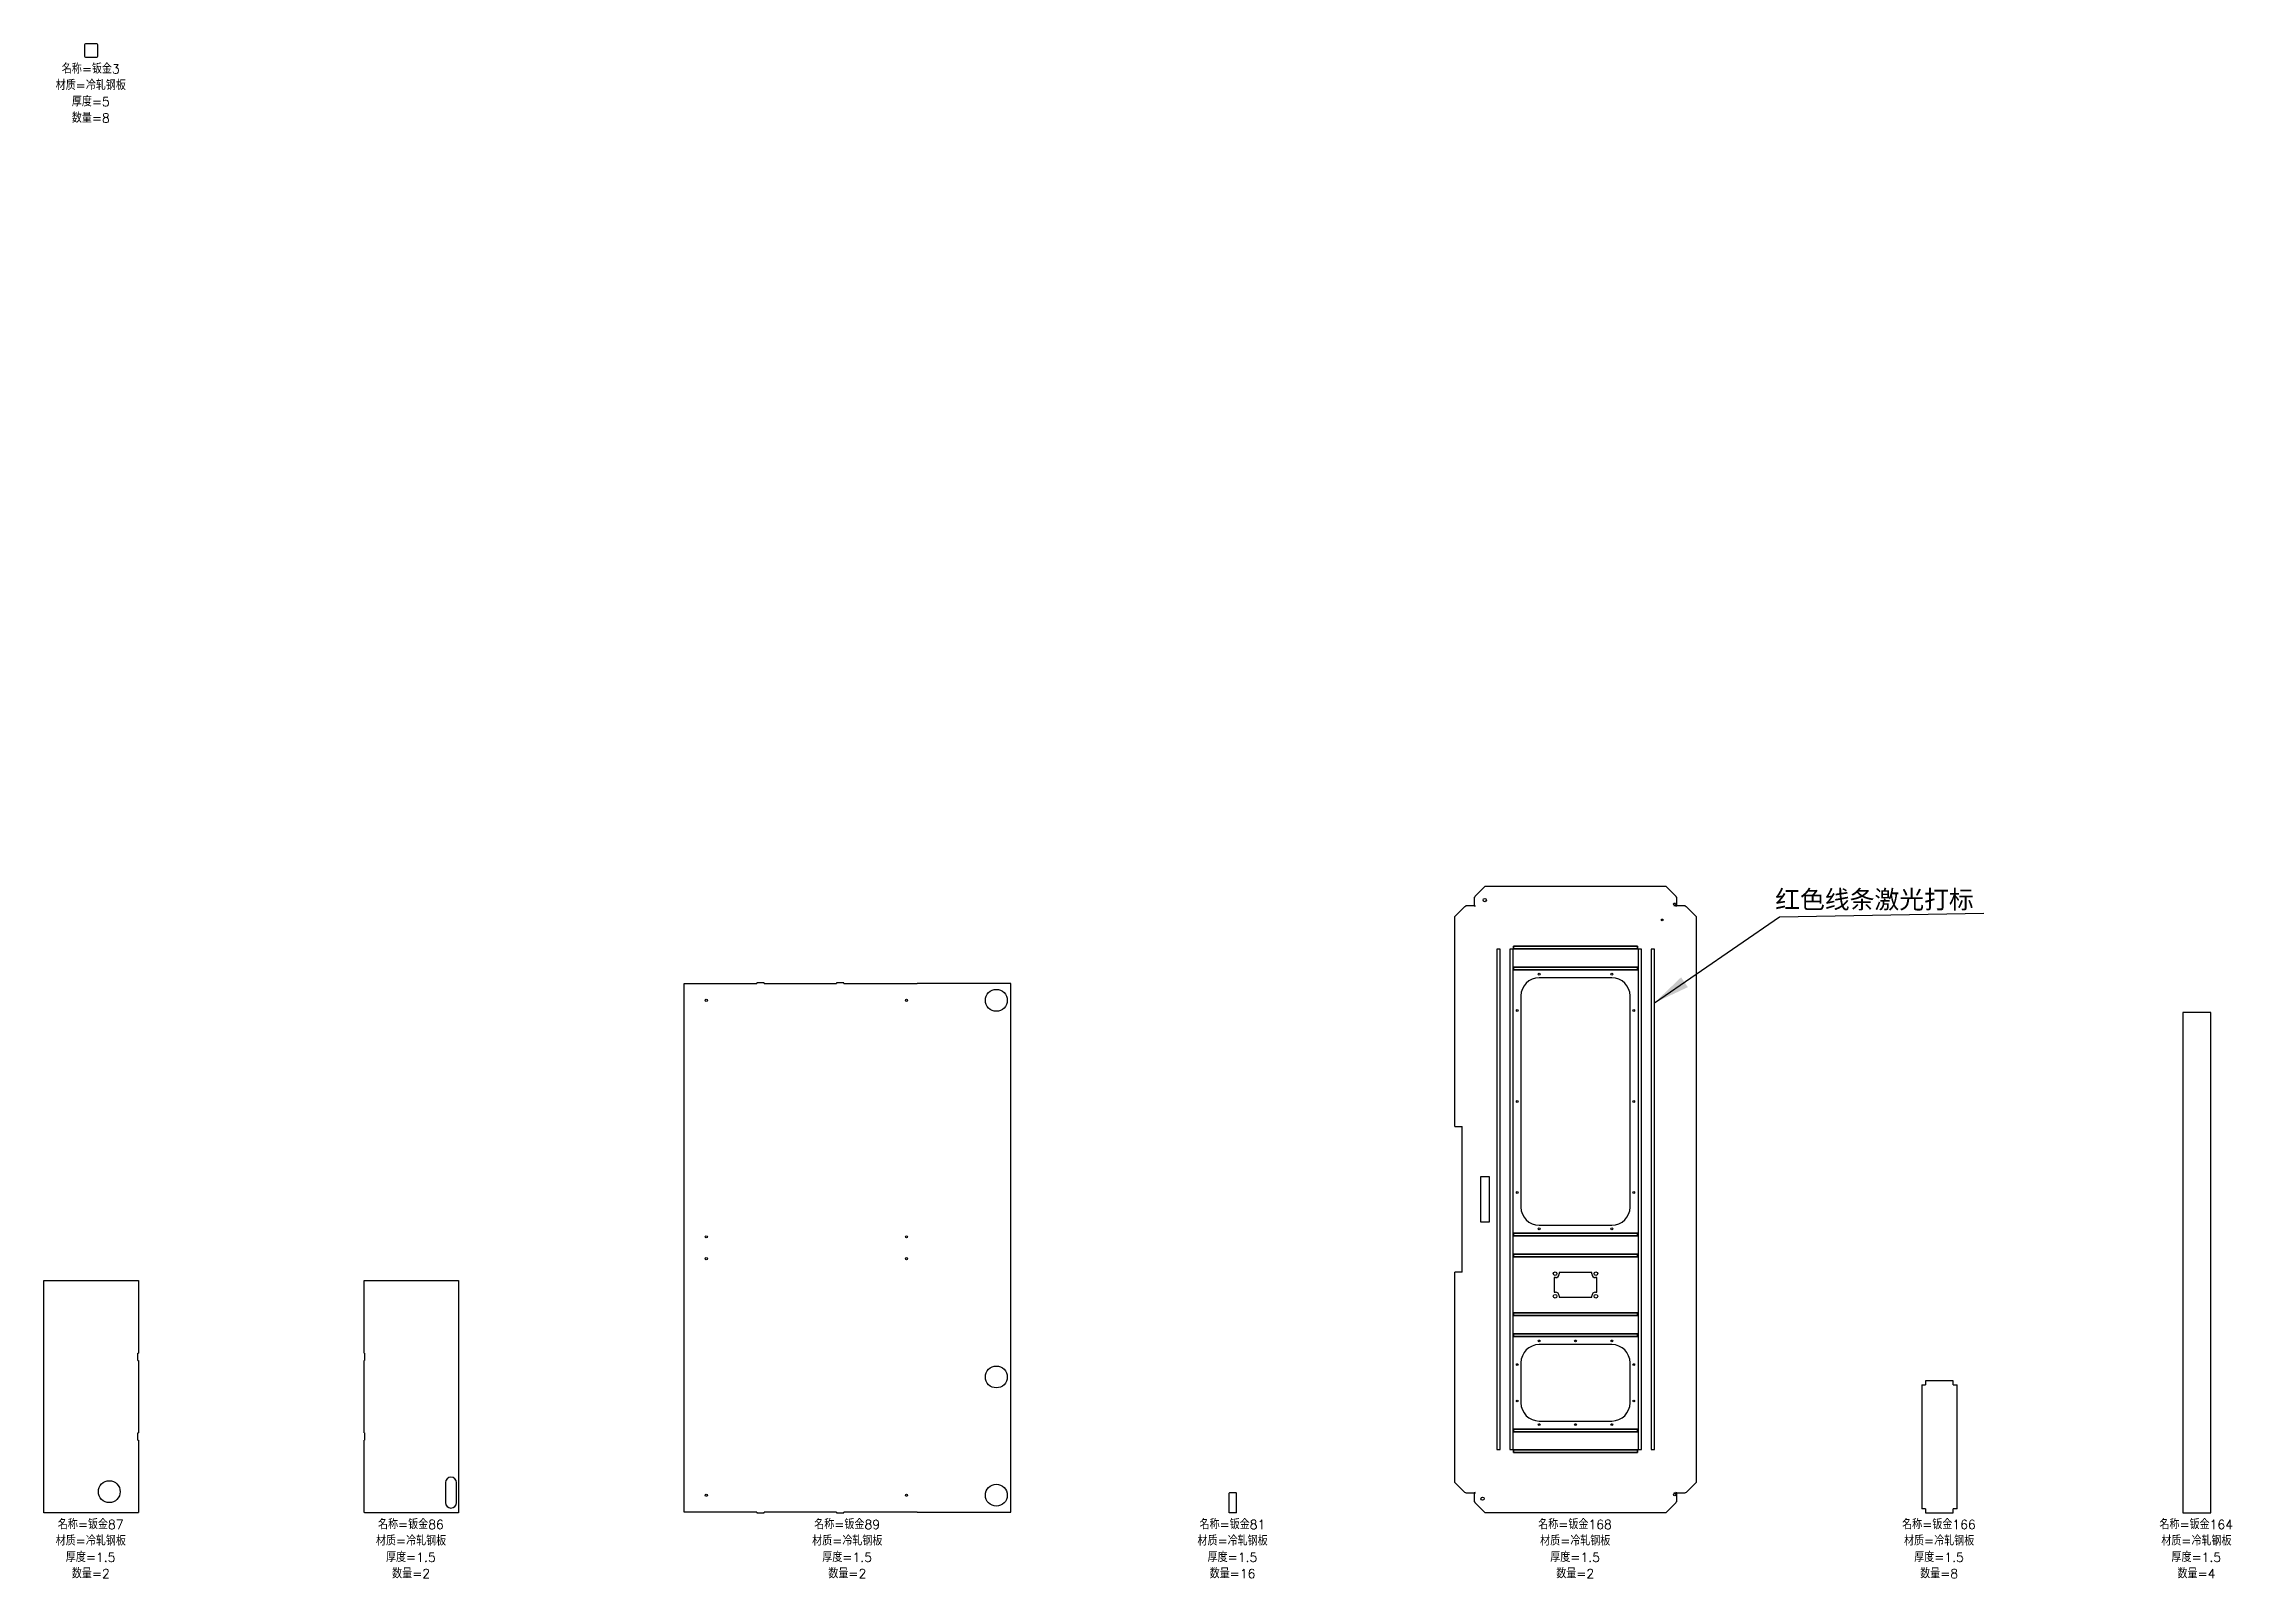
# Model space of a CAD drawing. Header units: millimetres. Extents: x -130 to 49208, y -16180 to 520.
# Drawn here: x -130 to 5884, y -16180 to -11963 of the extents above; entities that cross this region are included whole.
import ezdxf

# ---------------------------------------------------------------- set-up
doc = ezdxf.new("R2010")
doc.units = ezdxf.units.MM
doc.layers.add('防拉孔线', color=30, linetype='Continuous')
doc.layers.add('零件信息', color=131, linetype='Continuous')
doc.styles.add('SLDTEXTSTYLE0', font='Gothic.ttf')
doc.styles.add('SLDTEXTSTYLE1', font='txt.shx', dxfattribs={"bigfont": 'bigfont'})
doc.styles.get("Standard").update_dxf_attribs({"font": ''})
doc.styles.get('STANDARD').set_extended_font_data('宋体')
doc.dimstyles.new('ISO-25', dxfattribs={"dimtxt": 2.5, "dimasz": 2.5, "dimexe": 1.25, "dimexo": 0.625, "dimtad": 1, "dimtxsty": 'SLDTEXTSTYLE0', "dimcen": 2.5, "dimadec": 0, "dimazin": 0, "dimtfac": 1, "dimtmove": 0, "dimatfit": 3, "dimfxl": 1, "dimarcsym": 0})

msp = doc.modelspace()

# ---------------------------------------------------------------- texts
at = {"color": 6, "insert": (4627.7, -14289.8), "char_height": 50, "attachment_point": 1}
msp.add_mtext_dynamic_manual_height_columns('红色线条激光打标', width=628.85, gutter_width=125, heights=[0], dxfattribs=at)
at = {"layer": '零件信息', "char_height": 25, "attachment_point": 2, "style": 'SLDTEXTSTYLE1'}
for s, insert in [('名称=钣金3', (-0.9, -12020)), ('材质=冷轧钢板', (-0.8, -12065)), ('厚度=5', (-0.7, -12110)), ('数量=8', (-0.7, -12155)), ('名称=钣金87', (-1.1, -16020)), ('名称=钣金86', (878.9, -16020)), ('名称=钣金89', (2077.6, -16020)), ('名称=钣金81', (3136.4, -16020)), ('名称=钣金168', (4077.7, -16020)), ('名称=钣金166', (5077.7, -16020)), ('名称=钣金164', (5784.7, -16020)), ('材质=冷轧钢板', (-0.8, -16065)), ('厚度=1.5', (-1.2, -16110)), ('材质=冷轧钢板', (879.2, -16065)), ('厚度=1.5', (878.8, -16110)), ('材质=冷轧钢板', (2077.9, -16065)), ('厚度=1.5', (2077.6, -16110)), ('材质=冷轧钢板', (3136.7, -16065)), ('厚度=1.5', (3136.3, -16110)), ('材质=冷轧钢板', (4078.2, -16065)), ('厚度=1.5', (4077.9, -16110)), ('材质=冷轧钢板', (5078.2, -16065)), ('厚度=1.5', (5077.9, -16110)), ('材质=冷轧钢板', (5785.2, -16065)), ('厚度=1.5', (5784.9, -16110)), ('数量=2', (-0.7, -16155)), ('数量=2', (879.3, -16155)), ('数量=2', (2078.1, -16155)), ('数量=16', (3136.6, -16155)), ('数量=2', (4078.3, -16155)), ('数量=8', (5078.3, -16155)), ('数量=4', (5785.3, -16155))]:
    msp.add_mtext(s, dxfattribs=dict(at, insert=insert))

# ---------------------------------------------------------------- linework, layer by layer
at = {"color": 7, "linetype": 'Continuous', "lineweight": 25}
for p, q in [((-18.4, -11966.2), (-18.4, -11997)), ((15.4, -11963.2), (-15.4, -11963.2)), ((18.4, -11997), (18.4, -11966.2)), ((-15.4, -12000), (15.4, -12000)), ((3800.5, -14308), (3800.5, -14331)), ((3800.5, -14308), (3802.2, -14308)), ((3802.2, -14308), (3803.2, -14305.5)), ((3803.2, -14305.5), (3830.7, -14278)), ((3830.7, -14278), (4327.3, -14278)), ((4327.3, -14278), (4354.8, -14305.5)), ((4354.8, -14305.5), (4355.8, -14308)), ((4357.5, -14308), (4355.8, -14308)), ((4357.5, -14331), (4357.5, -14308)), ((3747.5, -14361.2), (3775, -14333.7)), ((3747.5, -14939), (3747.5, -14361.2)), ((3775, -14333.7), (3777.5, -14332.7)), ((3800.5, -14332.7), (3777.5, -14332.7)), ((3800.5, -14331), (3802.2, -14331)), ((3800.5, -14332.7), (3803, -14333.5)), ((3803, -14333.5), (3802.2, -14331)), ((4355.8, -14331), (4355, -14333.5)), ((4355, -14333.5), (4357.5, -14332.7)), ((4357.5, -14331), (4355.8, -14331)), ((4380.5, -14332.7), (4357.5, -14332.7)), ((4380.5, -14332.7), (4383, -14333.7)), ((4383, -14333.7), (4410.5, -14361.2)), ((4410.5, -14361.2), (4410.5, -15916.8)), ((1630, -15998.5), (1630, -14545.5)), ((1630, -14545.5), (1829.2, -14545.5)), ((1829.2, -14544), (1829.2, -14545.5)), ((1849.2, -14544), (1829.2, -14544)), ((1849.2, -14545.5), (1849.2, -14544)), ((1849.2, -14545.5), (2048.4, -14545.5)), ((2048.4, -14544), (2048.4, -14545.5)), ((2068.4, -14544), (2048.4, -14544)), ((2068.4, -14545.5), (2068.4, -14544)), ((2068.4, -14545.5), (2267.6, -14545.5)), ((2270, -14546.2), (2267.5, -14546.5)), ((2270, -14545.5), (2270, -14546.2)), ((2527.5, -14545.5), (2270, -14545.5)), ((2527.5, -15998.5), (2527.5, -14545.5)), ((4179, -14530), (3979, -14530)), ((3929, -14580), (3929, -15160)), ((4229, -15160), (4229, -14580)), ((5747.5, -14625), (5747.5, -16000)), ((5824.5, -14625), (5747.5, -14625)), ((5824.5, -16000), (5824.5, -14625)), ((3747.5, -14939), (3767.5, -14939)), ((3767.5, -15339), (3767.5, -14939)), ((3818.3, -15077), (3818.3, -15201)), ((3842.8, -15077), (3818.3, -15077)), ((3842.8, -15201), (3842.8, -15077)), ((3818.3, -15201), (3842.8, -15201)), ((3979, -15210), (4179, -15210)), ((4078, -15239.5), (4078, -15239.5)), ((4079, -15239.5), (4079, -15239.5)), ((4078, -15297), (4078, -15297)), ((4079, -15297), (4079, -15297)), ((-130, -16000), (-130, -15362.2)), ((-130, -15362.2), (130, -15362.2)), ((130, -15362.2), (130, -15561.3)), ((750, -15561.3), (750, -15362.2)), ((750, -15362.2), (1010, -15362.2)), ((1010, -15362.2), (1010, -16000)), ((3747.5, -15916.8), (3747.5, -15339)), ((3767.5, -15339), (3747.5, -15339)), ((4024, -15354), (4020, -15354)), ((4020, -15354), (4020, -15394)), ((4020, -15394), (4024, -15394)), ((4124, -15340), (4034, -15340)), ((4034, -15340), (4034, -15344)), ((4124, -15344), (4124, -15340)), ((4138, -15354), (4134, -15354)), ((4134, -15394), (4138, -15394)), ((4138, -15394), (4138, -15354)), ((4034, -15404), (4034, -15408)), ((4034, -15408), (4124, -15408)), ((4124, -15408), (4124, -15404)), ((4078, -15458.5), (4078, -15458.5)), ((4079, -15458.5), (4079, -15458.5)), ((128.4, -15561.3), (130, -15561.3)), ((128.4, -15581.5), (128.4, -15561.3)), ((751.6, -15561.3), (750, -15561.3)), ((751.6, -15561.3), (751.6, -15581.5)), ((4179, -15538), (3979, -15538)), ((4078, -15516), (4078, -15516)), ((4079, -15516), (4079, -15516)), ((128.4, -15581.5), (130, -15581.5)), ((130, -15581.5), (130, -15780.5)), ((750, -15780.5), (750, -15581.5)), ((751.6, -15581.5), (750, -15581.5)), ((3929, -15588), (3929, -15698)), ((4229, -15698), (4229, -15588)), ((5030.5, -15649), (5030.5, -15989)), ((5030.5, -15649), (5041, -15649)), ((5041, -15638), (5041, -15649)), ((5117, -15638), (5041, -15638)), ((5117, -15649), (5117, -15638)), ((5117, -15649), (5127.5, -15649)), ((5127.5, -15989), (5127.5, -15649)), ((3979, -15748), (4179, -15748)), ((128.4, -15780.5), (130, -15780.5)), ((128.4, -15800.7), (128.4, -15780.5)), ((128.4, -15800.7), (130, -15800.7)), ((130, -15800.7), (130, -15999.8)), ((751.6, -15780.5), (750, -15780.5)), ((750, -15999.8), (750, -15800.7)), ((751.6, -15800.7), (750, -15800.7)), ((751.6, -15780.5), (751.6, -15800.7)), ((4078, -15777.5), (4078, -15777.5)), ((4079, -15777.5), (4079, -15777.5)), ((4079, -15827.5), (4079, -15827.5)), ((4080, -15827.5), (4080, -15827.5)), ((974, -15917.2), (974, -15972.2)), ((1004, -15972.2), (1004, -15917.2)), ((3775, -15944.3), (3747.5, -15916.8)), ((4410.5, -15916.8), (4383, -15944.3)), ((3127.5, -16000), (3127.5, -15946.5)), ((3129.5, -15944.5), (3145.5, -15944.5)), ((3147.5, -16000), (3147.5, -15946.5)), ((3777.5, -15945.3), (3775, -15944.3)), ((3777.5, -15945.3), (3800.5, -15945.3)), ((3803, -15944.5), (3800.5, -15945.3)), ((3800.5, -15947), (3800.5, -15970)), ((3800.5, -15947), (3802.2, -15947)), ((3800.5, -15970), (3802.2, -15970)), ((3802.2, -15947), (3803, -15944.5)), ((3803.2, -15972.5), (3802.2, -15970)), ((3830.7, -16000), (3803.2, -15972.5)), ((4354.8, -15972.5), (4327.3, -16000)), ((4355.8, -15970), (4354.8, -15972.5)), ((4357.5, -15945.3), (4355, -15944.5)), ((4355, -15944.5), (4355.8, -15947)), ((4357.5, -15947), (4355.8, -15947)), ((4357.5, -15970), (4355.8, -15970)), ((4357.5, -15945.3), (4380.5, -15945.3)), ((4357.5, -15970), (4357.5, -15947)), ((4383, -15944.3), (4380.5, -15945.3)), ((5041, -15989), (5030.5, -15989)), ((5041, -15989), (5041, -16000)), ((5127.5, -15989), (5117, -15989)), ((5117, -16000), (5117, -15989)), ((127.5, -16000), (-130, -16000)), ((1010, -16000), (752.5, -16000)), ((1829.2, -15998.5), (1630, -15998.5)), ((1829.2, -15998.5), (1829.2, -16000)), ((1829.2, -16000), (1849.2, -16000)), ((2048.4, -15998.5), (1849.2, -15998.5)), ((1849.2, -16000), (1849.2, -15998.5)), ((2048.4, -15998.5), (2048.4, -16000)), ((2048.4, -16000), (2068.4, -16000)), ((2068.4, -16000), (2068.4, -15998.5)), ((2267.6, -15998.5), (2068.4, -15998.5)), ((2267.5, -15997.5), (2270, -15997.8)), ((2270, -15998.5), (2270, -15997.8)), ((2270, -15998.5), (2527.5, -15998.5)), ((3147.5, -16000), (3127.5, -16000)), ((4327.3, -16000), (3830.7, -16000)), ((5041, -16000), (5117, -16000)), ((5747.5, -16000), (5824.5, -16000))]:
    msp.add_line(p, q, dxfattribs=at)
at = {"color": 1, "linetype": 'Continuous', "lineweight": 25}
for p, q in [((3863, -14451.5), (3863, -15826.5)), ((3872, -14451.5), (3863, -14451.5)), ((3863, -14451.5), (3863, -15826.5)), ((3872, -14451.5), (3863, -14451.5)), ((3872, -15826.5), (3872, -14451.5)), ((3872, -15826.5), (3872, -14451.5)), ((3899, -14451.5), (3899, -15826.5)), ((3908, -14451.5), (3899, -14451.5)), ((3899, -14451.5), (3899, -15826.5)), ((3908, -14451.5), (3899, -14451.5)), ((3908, -15826.5), (3908, -14451.5)), ((3908, -15826.5), (3908, -14451.5)), ((3909, -14443), (3909, -14450.5)), ((3909, -14450.5), (3909, -14443)), ((3909, -14443), (4249, -14443)), ((4249, -14443), (3909, -14443)), ((3909, -14450.5), (4078, -14450.5)), ((4078, -14450.5), (3909, -14450.5)), ((4078, -14450.5), (4078, -14450.5)), ((4249, -14450.5), (4079, -14450.5)), ((4079, -14450.5), (4079, -14450.5)), ((4079, -14450.5), (4249, -14450.5)), ((4249, -14443), (4249, -14450.5)), ((4249, -14450.5), (4249, -14443)), ((4251, -14451.5), (4251, -15826.5)), ((4260, -14451.5), (4251, -14451.5)), ((4251, -14451.5), (4251, -15826.5)), ((4260, -14451.5), (4251, -14451.5)), ((4260, -15826.5), (4260, -14451.5)), ((4260, -15826.5), (4260, -14451.5)), ((4287, -14451.5), (4287, -15826.5)), ((4296, -14451.5), (4287, -14451.5)), ((4287, -14451.5), (4287, -15826.5)), ((4296, -14451.5), (4287, -14451.5)), ((4296, -15826.5), (4296, -14451.5)), ((4296, -15826.5), (4296, -14451.5)), ((3909, -14508), (3909, -14500.5)), ((3909, -14500.5), (4079, -14500.5)), ((4079, -14500.5), (3909, -14500.5)), ((3909, -14500.5), (3909, -14508)), ((4249, -14508), (3909, -14508)), ((3909, -14508), (4249, -14508)), ((4079, -14500.5), (4079, -14500.5)), ((4080, -14500.5), (4080, -14500.5)), ((4080, -14500.5), (4249, -14500.5)), ((4249, -14500.5), (4080, -14500.5)), ((4249, -14500.5), (4249, -14508)), ((4249, -14508), (4249, -14500.5)), ((3909, -15232), (3909, -15239.5)), ((3909, -15239.5), (3909, -15232)), ((3909, -15232), (4249, -15232)), ((4249, -15232), (3909, -15232)), ((3909, -15239.5), (4078, -15239.5)), ((4078, -15239.5), (3909, -15239.5)), ((4249, -15239.5), (4079, -15239.5)), ((4079, -15239.5), (4249, -15239.5)), ((4249, -15232), (4249, -15239.5)), ((4249, -15239.5), (4249, -15232)), ((3909, -15289.5), (3909, -15297)), ((3909, -15297), (3909, -15289.5)), ((3909, -15289.5), (4249, -15289.5)), ((4249, -15289.5), (3909, -15289.5)), ((3909, -15297), (4078, -15297)), ((4078, -15297), (3909, -15297)), ((4249, -15297), (4079, -15297)), ((4079, -15297), (4249, -15297)), ((4249, -15289.5), (4249, -15297)), ((4249, -15297), (4249, -15289.5)), ((3909, -15451), (3909, -15458.5)), ((3909, -15458.5), (3909, -15451)), ((3909, -15451), (4249, -15451)), ((4249, -15451), (3909, -15451)), ((4249, -15451), (4249, -15458.5)), ((4249, -15458.5), (4249, -15451)), ((3909, -15458.5), (4078, -15458.5)), ((4078, -15458.5), (3909, -15458.5)), ((3909, -15508.5), (3909, -15516)), ((3909, -15516), (3909, -15508.5)), ((3909, -15508.5), (4249, -15508.5)), ((4249, -15508.5), (3909, -15508.5)), ((4249, -15458.5), (4079, -15458.5)), ((4079, -15458.5), (4249, -15458.5)), ((4249, -15508.5), (4249, -15516)), ((4249, -15516), (4249, -15508.5)), ((3909, -15516), (4078, -15516)), ((4078, -15516), (3909, -15516)), ((4249, -15516), (4079, -15516)), ((4079, -15516), (4249, -15516)), ((3909, -15770), (3909, -15777.5)), ((3909, -15777.5), (3909, -15770)), ((3909, -15770), (4249, -15770)), ((4249, -15770), (3909, -15770)), ((3909, -15777.5), (4078, -15777.5)), ((4078, -15777.5), (3909, -15777.5)), ((4249, -15777.5), (4079, -15777.5)), ((4079, -15777.5), (4249, -15777.5)), ((4249, -15770), (4249, -15777.5)), ((4249, -15777.5), (4249, -15770)), ((3863, -15826.5), (3872, -15826.5)), ((3863, -15826.5), (3872, -15826.5)), ((3899, -15826.5), (3908, -15826.5)), ((3899, -15826.5), (3908, -15826.5)), ((3909, -15835), (3909, -15827.5)), ((3909, -15827.5), (4079, -15827.5)), ((4079, -15827.5), (3909, -15827.5)), ((3909, -15827.5), (3909, -15835)), ((4249, -15835), (3909, -15835)), ((3909, -15835), (4249, -15835)), ((4080, -15827.5), (4249, -15827.5)), ((4249, -15827.5), (4080, -15827.5)), ((4249, -15827.5), (4249, -15835)), ((4249, -15835), (4249, -15827.5)), ((4251, -15826.5), (4260, -15826.5)), ((4251, -15826.5), (4260, -15826.5)), ((4287, -15826.5), (4296, -15826.5)), ((4287, -15826.5), (4296, -15826.5))]:
    msp.add_line(p, q, dxfattribs=at)
at = {"color": 7, "linetype": 'Continuous', "lineweight": 25}
for centre, radius in [((3829.8, -14316.5), 4.5), ((4317.5, -14371), 2.5), ((4351.5, -14327.5), 3), ((3979, -14520), 2.5), ((4179, -14520), 2.5), ((1690.5, -14592), 3), ((2240.5, -14592), 3), ((2487.5, -14592), 30), ((3919, -14620), 2.5), ((4239, -14620), 2.5), ((3919, -14870), 2.5), ((4239, -14870), 2.5), ((3919, -15120), 2.5), ((4239, -15120), 2.5), ((1690.5, -15242), 3), ((2240.5, -15242), 3), ((3979, -15220), 2.5), ((4179, -15220), 2.5), ((1690.5, -15302), 3), ((2240.5, -15302), 3), ((4023, -15343), 5), ((4135, -15343), 5), ((4023, -15405), 5), ((4135, -15405), 5), ((3979, -15528), 2.5), ((4079, -15528), 2.5), ((4179, -15528), 2.5), ((2487.5, -15627), 30), ((3919, -15593), 2.5), ((4239, -15593), 2.5), ((3919, -15693), 2.5), ((4239, -15693), 2.5), ((3979, -15758), 2.5), ((4079, -15758), 2.5), ((4179, -15758), 2.5), ((50, -15942.2), 30), ((2487.5, -15952), 30), ((1690.5, -15952), 3), ((2240.5, -15952), 3), ((3823.5, -15961.5), 4.5), ((4351.5, -15950.5), 3)]:
    msp.add_circle(centre, radius, dxfattribs=at)
for centre, radius, start, end in [((-15.4, -11966.2), 3, 90, 180), ((15.4, -11966.2), 3, 0, 90), ((-15.4, -11997), 3, 180, 270), ((15.4, -11997), 3, 270, 0), ((3979, -14580), 50, 90, 180), ((4179, -14580), 50, 0, 90), ((3979, -15160), 50, 180, 270), ((4179, -15160), 50, 270, 0), ((4024, -15344), 10, 270, 0), ((4024, -15404), 10, 0, 90), ((4134, -15344), 10, 180, 270), ((4134, -15404), 10, 90, 180), ((3979, -15588), 50, 90, 180), ((4179, -15588), 50, 0, 90), ((3979, -15698), 50, 180, 270), ((4179, -15698), 50, 270, 0), ((989, -15917.2), 15, 0, 180), ((989, -15972.2), 15, 180, 0), ((3129.5, -15946.5), 2, 90, 180), ((3145.5, -15946.5), 2, 0, 90)]:
    msp.add_arc(centre, radius, start, end, dxfattribs=at)
msp.add_open_spline([(2267.6, -14545.5), (2267.6, -14545.8), (2267.5, -14546.2), (2267.5, -14546.5)], degree=3, dxfattribs=at)
for points, knots in [([(127.5, -16000), (127.9, -15999.9), (128.3, -15999.9), (129.2, -15999.8), (129.6, -15999.8), (130, -15999.8)], [0, 0, 0, 0, 0.5, 0.5, 1, 1, 1, 1]), ([(752.5, -16000), (752.1, -15999.9), (751.7, -15999.9), (750.8, -15999.9), (750.4, -15999.8), (750, -15999.8)], [0, 0, 0, 0, 0.5, 0.5, 1, 1, 1, 1]), ([(2267.6, -15998.5), (2267.6, -15998.4), (2267.6, -15998.3), (2267.6, -15998.2), (2267.6, -15998.2), (2267.6, -15998.1), (2267.5, -15998), (2267.5, -15997.8), (2267.5, -15997.7), (2267.5, -15997.5)], [0, 0, 0, 0, 0.000250633, 0.000250633, 0.000250633, 0.000501266, 0.000501266, 0.000501266, 0.001002518, 0.001002518, 0.001002518, 0.001002518])]:
    msp.add_open_spline(points, degree=3, knots=knots, dxfattribs=at)
at = {"layer": '防拉孔线'}
for p, q in [((4354.2, -14332.2), (4348.8, -14332.2)), ((4348.8, -15945.7), (4354.2, -15945.7))]:
    msp.add_line(p, q, dxfattribs=at)

msp.set_redraw_order([(e.dxf.handle, doc.entitydb.next_handle()) for e in msp.query("TEXT MTEXT ATTDEF DIMENSION ARC_DIMENSION")])  # texts and dimensions are drawn at this point

# ---------------------------------------------------------------- leaders
at = {"color": 6}
msp.add_leader([(4296, -14598.8), (4639.8, -14362.7), (5200.9, -14352.3)], dimstyle='ISO-25', override={"dimtxt": 3.5, "dimasz": 100, "dimexe": 1, "dimexo": 1, "dimgap": 1.524, "dimtad": 0, "dimtih": 1, "dimtoh": 1, "dimzin": 0, "dimtxsty": 'STANDARD', "dimadec": 2, "dimtzin": 0}, dxfattribs=at)

doc.saveas('drawing.dxf')
